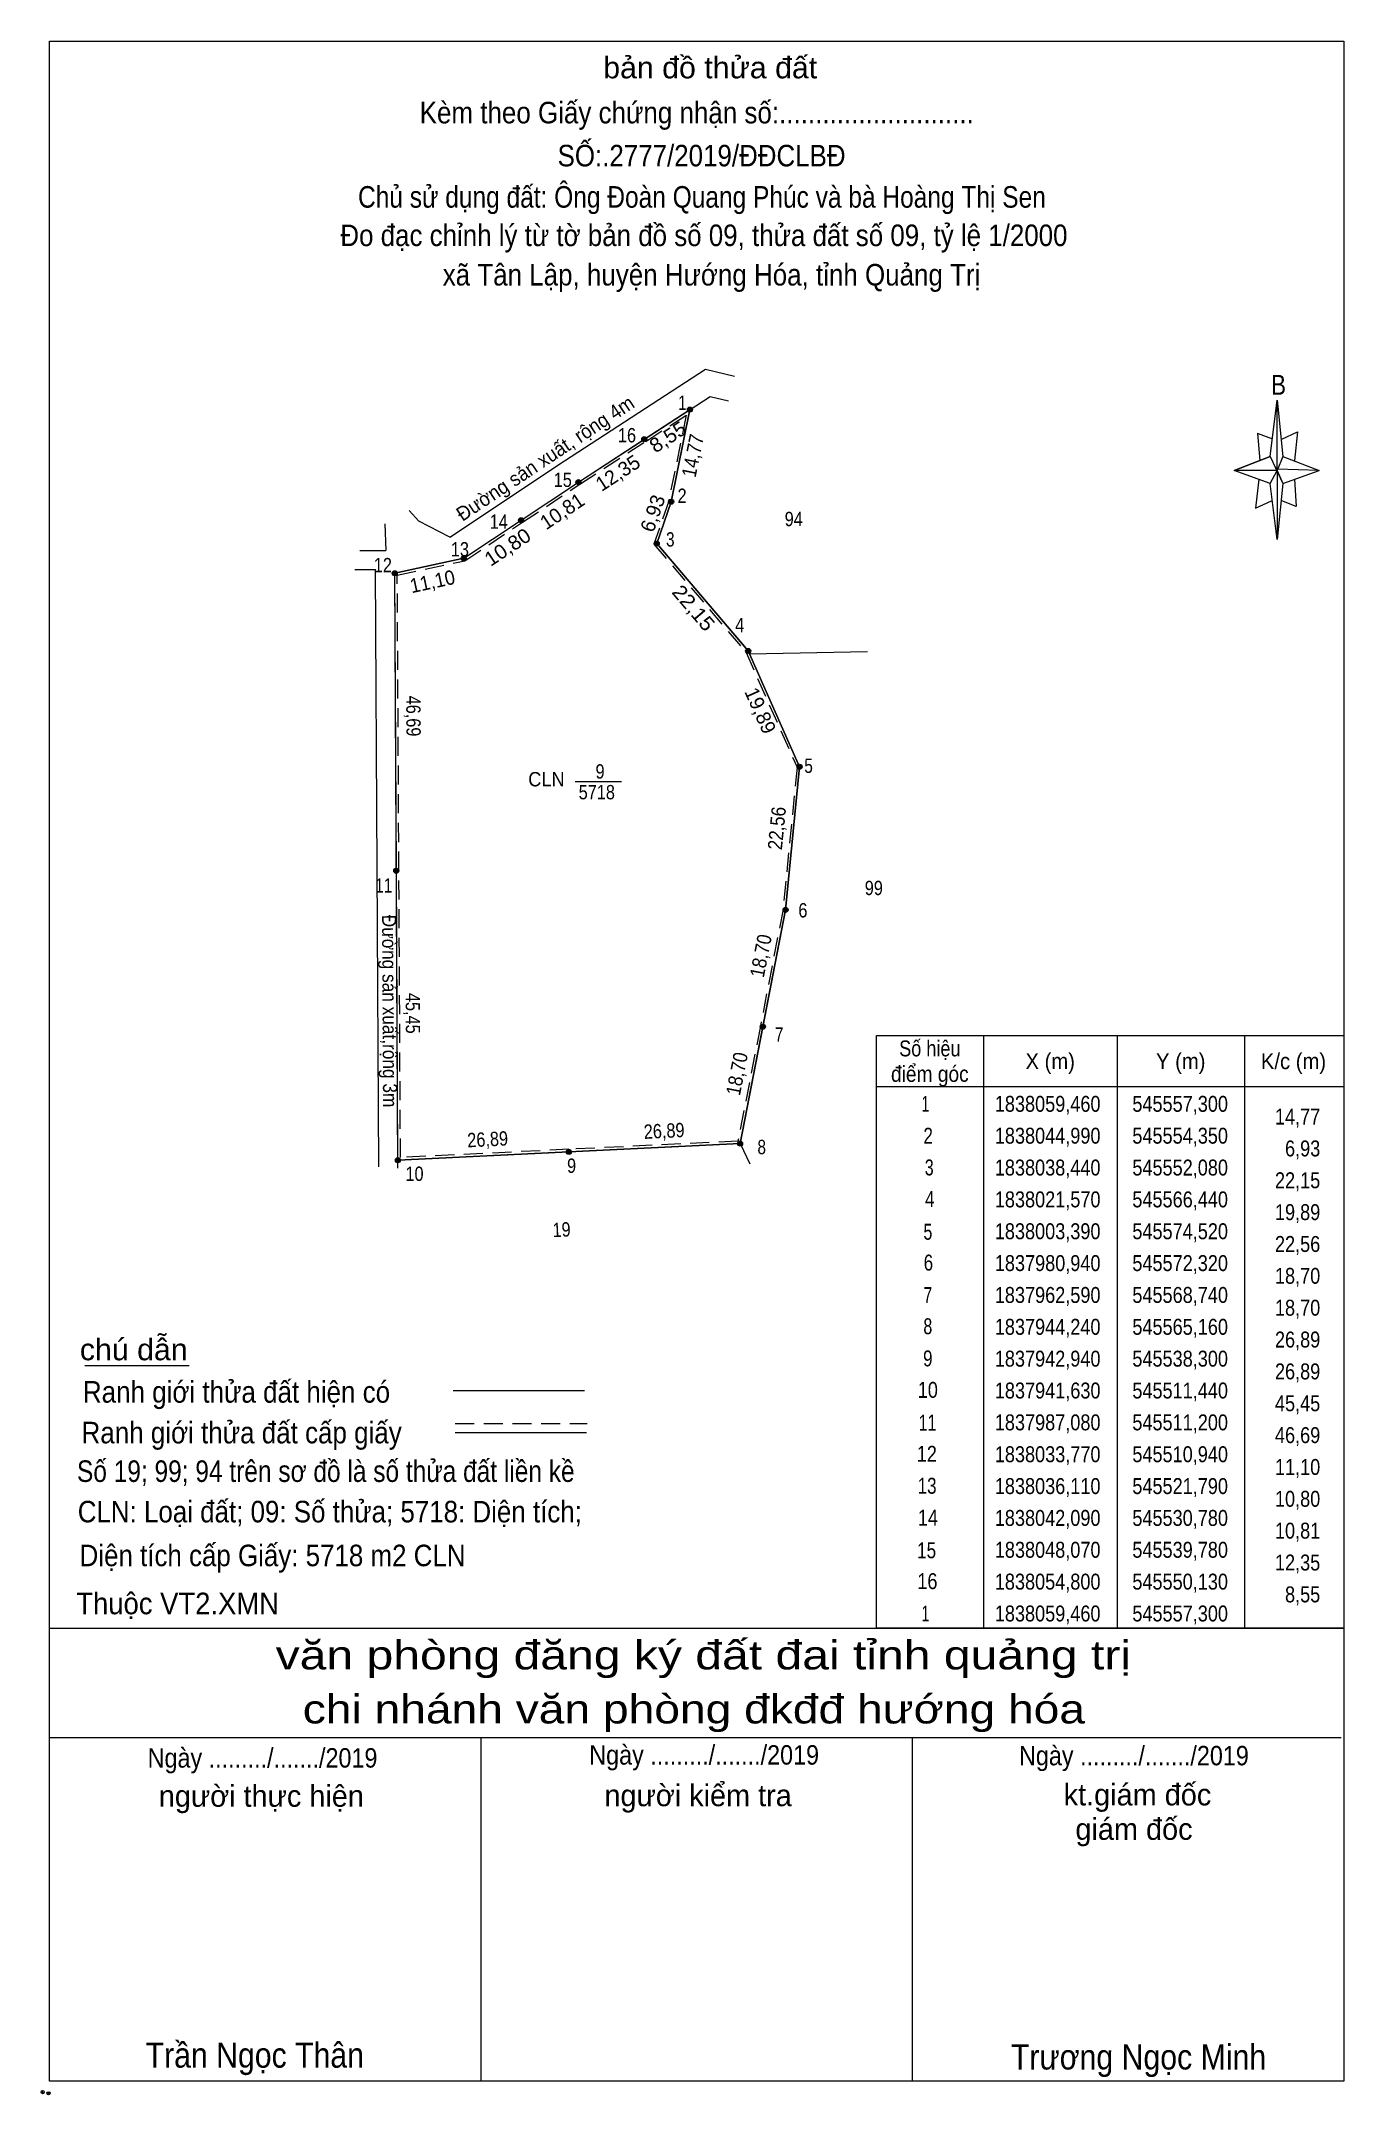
# Model space of a CAD drawing. Header units: centimetres. Extents: x 543318 to 546050, y 1837495 to 1839304.
# Drawn here: x 545845.1 to 546049.6, y 1837700.9 to 1838023.3 of the extents above; entities that cross this region are included whole.
import ezdxf
from ezdxf.enums import TextEntityAlignment as Align

# ---------------------------------------------------------------- set-up
doc = ezdxf.new("R2010")
doc.units = ezdxf.units.CM
doc.header["$PDMODE"] = 32
doc.header["$PDSIZE"] = 0.5
doc.linetypes.add('MEDIUM_DASHED', pattern=[4.5, 3, -1.5])
for name, color, linetype, lineweight in [('17', 7, 'Continuous', 13), ('5', 7, 'Continuous', 13), ('6', 7, 'Continuous', 13), ('63', 7, 'Continuous', 13)]:
    doc.layers.add(name, color=color, linetype=linetype, lineweight=lineweight)

msp = doc.modelspace()

# ---------------------------------------------------------------- texts
at = {"layer": '5'}
for s, height, width, p in [('bản đồ thửa đất', 3.387, 1.05, (545950.135, 1838017.42)), ('Kèm theo Giấy chứng nhận số:...........................', 3.387, 0.9, (545948.02, 1838010.35)), ('SỐ:.2777/2019/ĐĐCLBĐ', 3.38, 0.9, (545948.78, 1838003.6)), ('Chủ sử dụng đất: Ông Đoàn Quang Phúc và bà Hoàng Thị Sen', 3.384, 0.85, (545948.835, 1837997.12)), ('Đo đạc chỉnh lý từ tờ bản đồ số 09, thửa đất số 09, tỷ lệ 1/2000 ', 3.38, 0.9, (545949.715, 1837991.09)), ('xã Tân Lập, huyện Hướng Hóa, tỉnh Quảng Trị', 3.384, 0.9, (545950.345, 1837984.9)), ('B', 3.111, 0.85, (546039.37, 1837967.76)), ('văn phòng đăng ký đất đai tỉnh quảng trị', 4.516, 1.25, (545949.055, 1837767.67)), ('chi nhánh văn phòng đkđđ hướng hóa', 4.516, 1.2, (545947.57, 1837759.19)), ('Ngày ........./......./2019', 3.048, 0.9, (545879.845, 1837752.26)), ('Ngày ........./......./2019', 3.048, 0.9, (545949.185, 1837752.73)), ('Ngày ........./......./2019', 3.048, 0.9, (546016.665, 1837752.62)), ('Trần Ngọc Thân', 3.942, 0.9, (545878.63, 1837705.16)), ('Trương Ngọc Minh', 3.947, 0.9, (546017.39, 1837704.87))]:
    msp.add_text(s, height=height, dxfattribs=dict(at, width=width)).set_placement(p, align=Align.CENTER)
for s, height, p in [('người thực hiện', 3.387, (545879.655, 1837746.11)), ('người kiểm tra', 3.387, (545948.235, 1837746.2)), ('kt.giám đốc', 3.39, (546017.22, 1837746.32)), ('giám đốc', 3.39, (546016.675, 1837740.92))]:
    msp.add_text(s, height=height, dxfattribs=at).set_placement(p, align=Align.CENTER)
at = {"layer": '6'}
for s, rotation, width, p in [('Đường sản xuất, rộng 4m', 33.624, 0.95, (545924.852, 1837956.846)), ('8,55', 33.021, 1.05, (545944.107, 1837960.189)), ('14,77', 78.477, 0.9, (545948.501, 1837957.97)), ('10,80', 33.631, 1.05, (545918.942, 1837942.903)), ('11,10', 12.17, 0.95, (545906.753, 1837937.35)), ('22,15', 310.405, 1.1, (545946.666, 1837933.559)), ('46,69', 270.319, 0.85, (545902.418, 1837917.321)), ('22,56', 84.403, 0.9, (545961.719, 1837899.6)), ('Đường sản xuất,rộng 3m', 270.306, 0.9, (545898.688, 1837871.011)), ('18,70', 78.961, 0.9, (545959.188, 1837879.465)), ('45,45', 270.303, 0.85, (545902.327, 1837870.656)), ('18,70', 78.961, 0.9, (545955.438, 1837860.955)), ('26,89', 2.792, 0.85, (545915.245, 1837849.771)), ('26,89', 2.771, 0.85, (545942.956, 1837851.09)), ('19', 2.792, 0.85, (545926.85, 1837835.582))]:
    msp.add_text(s, height=2.25, rotation=rotation, dxfattribs=dict(at, width=width)).set_placement(p, align=Align.CENTER)
for s, width, p in [(' 1', 0.75, (545946.38, 1837965.37)), (' 16', 0.85, (545938.49, 1837960.28)), (' 15', 0.85, (545928.41, 1837953.28)), (' 2', 0.85, (545946.43, 1837950.78)), (' 14', 0.85, (545918.36, 1837946.71)), (' 3', 0.8, (545944.54, 1837943.93)), (' 12', 0.85, (545900.16, 1837939.89)), (' 13', 0.85, (545912.26, 1837942.37)), (' 4', 0.85, (545955.48, 1837930.48)), (' 5', 0.8, (545966.25, 1837908.39)), (' CLN', 0.95, (545927.28, 1837906.28)), (' 9', 0.85, (545933.55, 1837907.5)), (' 11', 0.8, (545900.22, 1837889.6)), (' 6', 0.85, (545965.4, 1837885.71)), (' 7', 0.8, (545961.63, 1837866.19)), (' 8', 0.8, (545958.89, 1837848.55)), (' 10', 0.85, (545905.13, 1837844.35)), (' 9', 0.85, (545929.08, 1837845.61))]:
    msp.add_text(s, height=2.25, dxfattribs=dict(at, width=width)).set_placement(p, align=Align.RIGHT)
for s, rotation, p in [('12,35', 33.034, (545936.242, 1837954.54)), ('10,81', 33.602, (545927.512, 1837948.544)), ('6,93', 70.885, (545942.178, 1837948.767)), ('19,89', 293.962, (545956.986, 1837917.727))]:
    msp.add_text(s, height=2.25, rotation=rotation, dxfattribs=at).set_placement(p, align=Align.CENTER)
at = {"layer": '6', "width": 0.85}
for s, p in [('94', (545963.25, 1837947.13)), ('5718', (545932.33, 1837904.25)), ('99', (545975.825, 1837889.21))]:
    msp.add_text(s, height=2.25, dxfattribs=at).set_placement(p, align=Align.CENTER)
at = {"layer": '6'}
for s, height, width, p in [('chú dẫn', 3.387, 1.05, (545851.16, 1837816.2)), ('Ranh giới thửa đất hiện có ', 3.387, 0.9, (545851.64, 1837809.54)), ('Ranh giới thửa đất cấp giấy', 3.387, 0.9, (545851.43, 1837803.15)), ('Số 19; 99; 94 trên sơ đồ là số thửa đất liền kề', 3.38, 0.85, (545850.71, 1837797.1)), ('CLN: Loại đất; 09: Số thửa; 5718: Diện tích;', 3.38, 0.9, (545850.83, 1837790.75)), ('Diện tích cấp Giấy: 5718 m2 CLN', 3.38, 0.9, (545851.12, 1837783.87)), ('Thuộc VT2.XMN', 3.39, 0.95, (545850.6, 1837776.33))]:
    msp.add_text(s, height=height, dxfattribs=dict(at, width=width)).set_placement(p)
at = {"layer": '63'}
for s, width, p in [('Số hiệu', 0.85, (545984.62, 1837863.9)), ('điểm góc', 0.9, (545984.62, 1837859.9)), ('X (m)', 0.95, (546003.52, 1837861.9)), ('Y (m)', 0.95, (546024.015, 1837861.9)), ('K/c (m)', 0.95, (546041.72, 1837861.9)), ('1', 0.65, (545983.92, 1837855.2)), ('1838059,460', 0.85, (546003.12, 1837855.2)), ('545557,300', 0.85, (546023.925, 1837855.2)), ('2', 0.8, (545984.355, 1837850.19)), ('1838044,990', 0.85, (546003.12, 1837850.2)), ('545554,350', 0.85, (546023.925, 1837850.2)), ('3', 0.75, (545984.525, 1837845.22)), ('1838038,440', 0.85, (546003.12, 1837845.2)), ('545552,080', 0.85, (546023.925, 1837845.2)), ('4', 0.8, (545984.6, 1837840.25)), ('1838021,570', 0.85, (546003.12, 1837840.2)), ('545566,440', 0.85, (546023.925, 1837840.2)), ('5', 0.75, (545984.315, 1837835.12)), ('1838003,390', 0.85, (546003.12, 1837835.2)), ('545574,520', 0.85, (546023.925, 1837835.2)), ('6', 0.8, (545984.395, 1837830.28)), ('1837980,940', 0.85, (546003.12, 1837830.2)), ('545572,320', 0.85, (546023.925, 1837830.2)), ('7', 0.75, (545984.305, 1837825.18)), ('1837962,590', 0.85, (546003.12, 1837825.2)), ('545568,740', 0.85, (546023.925, 1837825.2)), ('8', 0.75, (545984.305, 1837820.29)), ('1837944,240', 0.85, (546003.12, 1837820.2)), ('545565,160', 0.85, (546023.925, 1837820.2)), ('9', 0.8, (545984.3, 1837815.24)), ('1837942,940', 0.85, (546003.12, 1837815.2)), ('545538,300', 0.85, (546023.925, 1837815.2)), ('10', 0.85, (545984.305, 1837810.3)), ('1837941,630', 0.85, (546003.12, 1837810.2)), ('545511,440', 0.85, (546023.925, 1837810.2)), ('11', 0.75, (545984.255, 1837805.16)), ('1837987,080', 0.85, (546003.12, 1837805.2)), ('545511,200', 0.85, (546023.925, 1837805.2)), ('12', 0.85, (545984.15, 1837800.26)), ('1838033,770', 0.85, (546003.12, 1837800.2)), ('545510,940', 0.85, (546023.925, 1837800.2)), ('13', 0.8, (545984.19, 1837795.25)), ('1838036,110', 0.85, (546003.12, 1837795.2)), ('545521,790', 0.85, (546023.925, 1837795.2)), ('14', 0.85, (545984.315, 1837790.24)), ('1838042,090', 0.85, (546003.12, 1837790.2)), ('545530,780', 0.85, (546023.925, 1837790.2)), ('15', 0.8, (545984.12, 1837785.12)), ('1838048,070', 0.85, (546003.12, 1837785.2)), ('545539,780', 0.85, (546023.925, 1837785.2)), ('16', 0.85, (545984.24, 1837780.28)), ('1838054,800', 0.85, (546003.12, 1837780.2)), ('545550,130', 0.85, (546023.925, 1837780.2)), ('1', 0.65, (545983.92, 1837775.2)), ('1838059,460', 0.85, (546003.12, 1837775.2)), ('545557,300', 0.85, (546023.925, 1837775.2))]:
    msp.add_text(s, height=2.5, dxfattribs=dict(at, width=width)).set_placement(p, align=Align.CENTER)
at = {"layer": '63', "width": 0.85}
for s, p in [('14,77', (546045.92, 1837853.2)), ('6,93', (546045.92, 1837848.2)), ('22,15', (546045.92, 1837843.2)), ('19,89', (546045.92, 1837838.2)), ('22,56', (546045.92, 1837833.2)), ('18,70', (546045.92, 1837828.2)), ('18,70', (546045.92, 1837823.2)), ('26,89', (546045.92, 1837818.2)), ('26,89', (546045.92, 1837813.2)), ('45,45', (546045.92, 1837808.2)), ('46,69', (546045.92, 1837803.2)), ('11,10', (546045.92, 1837798.2)), ('10,80', (546045.92, 1837793.2)), ('10,81', (546045.92, 1837788.2)), ('12,35', (546045.92, 1837783.2)), ('8,55', (546045.92, 1837778.2))]:
    msp.add_text(s, height=2.5, dxfattribs=at).set_placement(p, align=Align.RIGHT)

# ---------------------------------------------------------------- hatches: boundary and pattern name
at = {"layer": '6'}
for points in [[(545947.358, 1837965.426, 1), (545946.558, 1837965.426, 1)], [(545940.188, 1837960.766, 1), (545939.388, 1837960.766, 1)], [(545929.838, 1837954.036, 1), (545929.038, 1837954.036, 1)], [(545944.408, 1837950.956, 1), (545943.608, 1837950.956, 1)], [(545920.838, 1837948.056, 1), (545920.038, 1837948.056, 1)], [(545911.848, 1837942.076, 1), (545911.048, 1837942.076, 1)], [(545942.138, 1837944.406, 1), (545941.338, 1837944.406, 1)], [(545942.138, 1837944.406, 1), (545941.338, 1837944.406, 1)], [(545900.998, 1837939.736, 1), (545900.198, 1837939.736, 1)], [(545956.498, 1837927.536, 1), (545955.698, 1837927.536, 1)], [(545964.578, 1837909.356, 1), (545963.778, 1837909.356, 1)], [(545901.248, 1837893.046, 1), (545900.448, 1837893.046, 1)], [(545962.378, 1837886.906, 1), (545961.578, 1837886.906, 1)], [(545958.798, 1837868.556, 1), (545957.998, 1837868.556, 1)], [(545928.358, 1837848.906, 1), (545927.558, 1837848.906, 1)], [(545955.218, 1837850.206, 1), (545954.418, 1837850.206, 1)], [(545901.498, 1837847.596, 1), (545900.698, 1837847.596, 1)]]:
    msp.add_hatch(color=256, dxfattribs=at).paths.add_polyline_path(points)

# ---------------------------------------------------------------- linework, layer by layer
at = {"layer": '17'}
msp.add_line((545851.93, 1837815.39), (545868.31, 1837815.39), dxfattribs=at)
at = {"layer": '5'}
for p, q in [((546038.07, 1837958.08), (546039.17, 1837966.9)), ((546038.07, 1837953.81), (546032.43, 1837955.86)), ((546040.05, 1837958.08), (546045.74, 1837955.86)), ((546040.05, 1837953.81), (546039.17, 1837945.03)), ((546041.88, 1837954.48), (546042.12, 1837950.19)), ((546042.12, 1837950.19), (546039.9, 1837951.09)), ((545846.42, 1837774.17), (546049.64, 1837774.17)), ((545846.42, 1837757), (546049.21, 1837757)), ((545846.42, 1837757), (546049.21, 1837757)), ((545846.42, 1837757), (546049.21, 1837757)), ((545914.17, 1837703.05), (545914.17, 1837757)), ((545981.89, 1837703.05), (545981.89, 1837757))]:
    msp.add_line(p, q, dxfattribs=at)
for points in [[(545846.42, 1838023.27), (546049.64, 1838023.27), (546049.64, 1837703.05), (545846.42, 1837703.05)], [(546039.17, 1837966.9), (546040.05, 1837958.08), (546039.17, 1837955.86)], [(546039.17, 1837955.86), (546032.43, 1837955.86), (546038.07, 1837958.08), (546040.05, 1837953.81), (546045.74, 1837955.86), (546039.17, 1837956.06)], [(546039.17, 1837955.86), (546039.17, 1837945.03), (546038.07, 1837953.81)]]:
    msp.add_lwpolyline(points, close=True, dxfattribs=at)
for points in [[(546038.5, 1837960.78), (546036.05, 1837961.68), (546036.45, 1837957.43)], [(546039.9, 1837960.78), (546042.35, 1837961.93), (546041.88, 1837957.43)], [(546039.17, 1837955.86), (546038.07, 1837958.08), (546032.43, 1837955.86)], [(546039.17, 1837955.86), (546040.05, 1837953.81), (546045.74, 1837955.86)], [(546036.29, 1837954.48), (546035.78, 1837949.94), (546038.28, 1837951.09)], [(546049.64, 1837703.05), (545846.42, 1837703.05), (545846.42, 1837757)]]:
    msp.add_lwpolyline(points, dxfattribs=at)
for p in [(545845.32, 1837701.32), (545846.24, 1837701.13)]:
    msp.add_point(p, dxfattribs=at)
at = {"layer": '6'}
for p, q in [((545949.4, 1837971.78), (545953.95, 1837970.69)), ((545950.14, 1837967.49), (545953.02, 1837966.8)), ((545899.03, 1837947.48), (545899.21, 1837943.32)), ((545895.12, 1837943.32), (545899.21, 1837943.32)), ((545894.34, 1837940.32), (545897.6, 1837940.32)), ((545898.1, 1837846.56), (545897.6, 1837940.32)), ((545911.45, 1837942.08), (545900.6, 1837939.74)), ((545901.11, 1837846.37), (545900.6, 1837939.74)), ((545956.29, 1837927.1), (545974.82, 1837927.43)), ((545928.94, 1837907.07), (545936.2, 1837907.07)), ((545901.1, 1837847.6), (545954.82, 1837850.21)), ((545954.82, 1837850.21), (545956.36, 1837847.01)), ((545909.76, 1837811.45), (545930.41, 1837811.45)), ((545910.07, 1837804.86), (545930.7, 1837804.86))]:
    msp.add_line(p, q, dxfattribs=at)
at = {"layer": '6', "linetype": 'MEDIUM_DASHED'}
msp.add_line((545910.07, 1837806.25), (545930.84, 1837806.25), dxfattribs=at)
at = {"layer": '6'}
for points in [[(545909.24, 1837945.41), (545927.24, 1837957.38), (545949.4, 1837971.78)], [(545911.45, 1837942.08), (545929.44, 1837954.04), (545950.14, 1837967.49)], [(545954.82, 1837850.21), (545961.98, 1837886.91), (545964.18, 1837909.36), (545956.1, 1837927.54), (545941.74, 1837944.41), (545944.01, 1837950.96), (545946.96, 1837965.43)], [(545909.24, 1837945.41), (545904.36, 1837947.89), (545902.89, 1837949.58)]]:
    msp.add_lwpolyline(points, dxfattribs=at)
msp.add_lwpolyline([(545946.96, 1837965.43), (545944.01, 1837950.96), (545941.74, 1837944.41), (545956.1, 1837927.54), (545964.18, 1837909.36), (545961.98, 1837886.91), (545958.4, 1837868.56), (545954.82, 1837850.21), (545927.96, 1837848.91), (545901.1, 1837847.6), (545900.86, 1837893.05), (545900.6, 1837939.74), (545911.45, 1837942.08), (545920.44, 1837948.06), (545929.44, 1837954.04), (545939.79, 1837960.77)], close=True, dxfattribs=at)
at = {"layer": '6', "linetype": 'MEDIUM_DASHED'}
msp.add_lwpolyline([(545946.38, 1837964.57), (545943.62, 1837951.07), (545941.29, 1837944.32), (545955.76, 1837927.32), (545963.77, 1837909.29), (545961.58, 1837886.97), (545958.01, 1837868.64), (545954.49, 1837850.59), (545927.94, 1837849.31), (545901.5, 1837848.02), (545901.26, 1837893.05), (545901, 1837939.42), (545911.61, 1837941.7), (545920.66, 1837947.73), (545929.66, 1837953.71), (545940.01, 1837960.43)], close=True, dxfattribs=at)
at = {"layer": '6'}
for centre in [(545946.958, 1837965.426), (545939.788, 1837960.766), (545929.438, 1837954.036), (545944.008, 1837950.956), (545920.438, 1837948.056), (545911.448, 1837942.076), (545941.738, 1837944.406), (545941.738, 1837944.406), (545900.598, 1837939.736), (545956.098, 1837927.536), (545964.178, 1837909.356), (545900.848, 1837893.046), (545961.978, 1837886.906), (545958.398, 1837868.556), (545927.958, 1837848.906), (545954.818, 1837850.206), (545901.098, 1837847.596)]:
    msp.add_circle(centre, 0.4, dxfattribs=at)
at = {"layer": '63'}
for p, q in [((545993.04, 1837867.17), (545993.04, 1837774.17)), ((546014.04, 1837867.17), (546014.04, 1837774.17)), ((546034.04, 1837867.17), (546034.04, 1837774.17)), ((545976.24, 1837859.17), (546049.64, 1837859.17))]:
    msp.add_line(p, q, dxfattribs=at)
msp.add_lwpolyline([(545976.24, 1837867.17), (546049.64, 1837867.17), (546049.64, 1837774.17), (545976.24, 1837774.17)], close=True, dxfattribs=at)

msp.set_redraw_order([(e.dxf.handle, doc.entitydb.next_handle()) for e in msp.query("TEXT MTEXT ATTDEF DIMENSION ARC_DIMENSION")])  # texts and dimensions are drawn at this point

doc.saveas('drawing.dxf')
